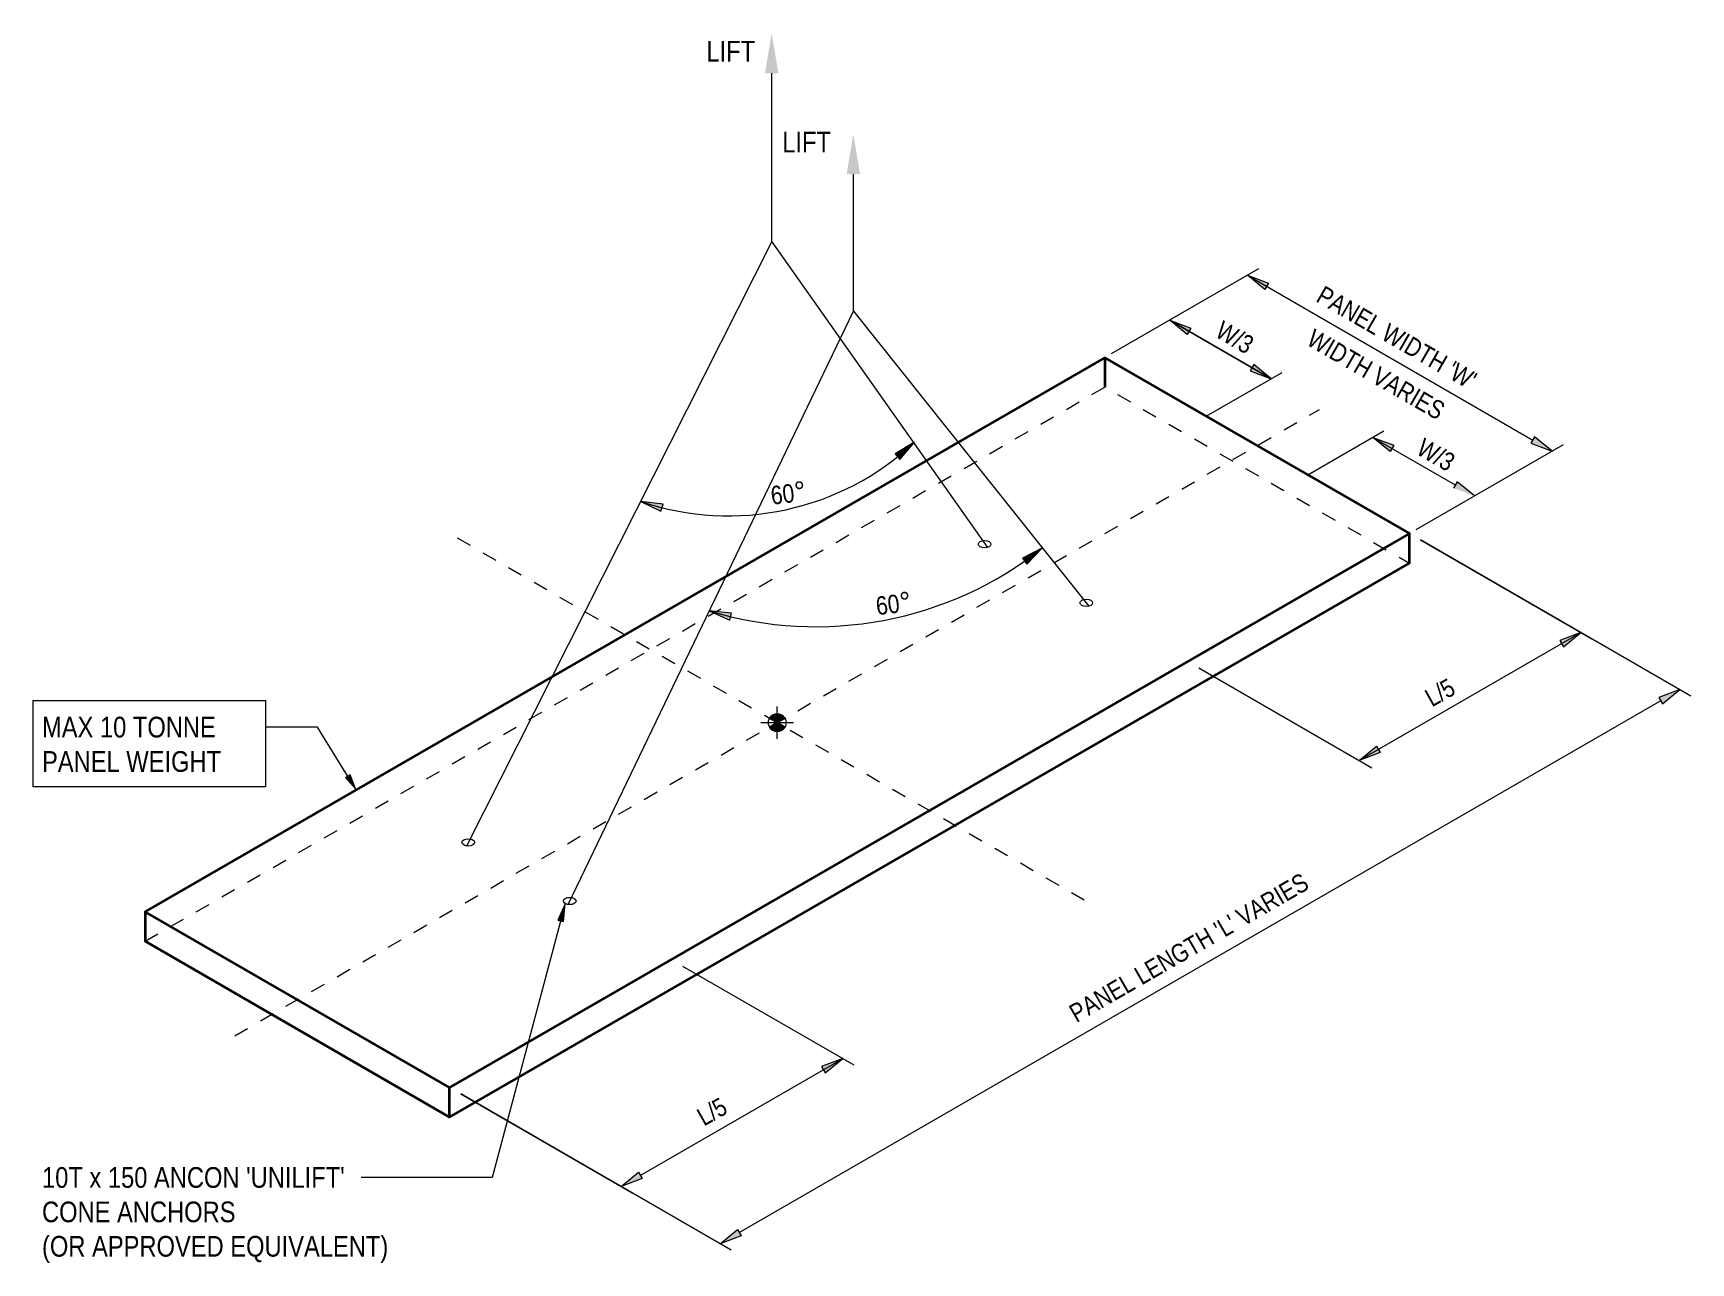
# Model space of a CAD drawing. Header units: metres. Extents: x -14.1 to 5.6, y -3 to 12.
# Drawn here: x -14.06 to -2.84, y 3.67 to 11.99 of the extents above; entities that cross this region are included whole.
import ezdxf

# ---------------------------------------------------------------- set-up
doc = ezdxf.new("R2010")
doc.units = ezdxf.units.M
doc.linetypes.add('IMPORT-IMPORT-CENTER _6_', pattern=[0.028571428571428567, 0.01785714285714285, -0.003571428571428571, 0.003571428571428571, -0.003571428571428571])
doc.linetypes.add('IMPORT-IMPORT-HIDDEN _5_', pattern=[0.0053571428571428555, 0.003571428571428571, -0.001785714285714285])
for name, color, linetype, lineweight, true_color in [('18-C', 7, 'IMPORT-IMPORT-CENTER _6_', 9, 0xc0c0c0), ('35', 2, 'Continuous', 9, 0xffff00), ('D-ENHA-TEXT', 9, 'Continuous', 9, 0x808080), ('LIFITING DETAIL_dwg', 9, 'Continuous', 9, 0x808080), ('LIFTING DETAIL_FASCIA PANELS - R1a 1_dwg _2_', 7, 'Continuous', 9, 0x767676)]:
    doc.layers.add(name, color=color, linetype=linetype, lineweight=lineweight, true_color=true_color)
for name, color, linetype, lineweight in [('25', 7, 'Continuous', 9), ('25-H', 7, 'IMPORT-IMPORT-HIDDEN _5_', 9), ('25T', 7, 'Continuous', 9), ('A-ANNO-NOTE', 7, 'Continuous', 9), ('A-DETL', 7, 'Continuous', 13), ('A-DETL-GENF', 7, 'Continuous', 9), ('G-ANNO-TEXT', 7, 'Continuous', 9)]:
    doc.layers.add(name, color=color, linetype=linetype, lineweight=lineweight)
doc.styles.add('Arial Narrow', font='ARIALN.TTF', dxfattribs={"height": 0.1250000000000001})
doc.styles.add('Arial Narrow_1', font='ARIALN.TTF', dxfattribs={"height": 0.1354162499999999})
doc.styles.add('Arial Narrow_2', font='ARIALN.TTF', dxfattribs={"height": 0.1225})
doc.styles.add('Arial Narrow_3', font='ARIALN.TTF', dxfattribs={"height": 0.14})

msp = doc.modelspace()

# ---------------------------------------------------------------- texts
at = {"layer": 'G-ANNO-TEXT', "insert": (-9.505197209655998, 11.9414574075383), "char_height": 0.14, "attachment_point": 1, "style": 'Arial Narrow_3', "bg_fill": 3, "box_fill_scale": 1, "bg_fill_color": 256, "bg_fill_transparency": 0}
msp.add_mtext('LIFT', dxfattribs=at)

# ---------------------------------------------------------------- blocks, each defined once
blk = doc.blocks.new('LIFTING DETAIL_FASCIA PANELS - R1a 1_dwg_LIFTING DETAIL - PRECAST DEMOULDING_FASCIA PANEL-8061288-DRG-2873199 - PROPOSED PRECAST DEMOULDING')
at = {"layer": '25'}
for points in [[(-2569.770214039776, -525.1686462085916), (-2569.672577395621, -525.0520611078343), (-2569.802747767364, -525.130678372609)], [(-2571.388172996081, -525.5185690048811), (-2571.37406856601, -525.4705995869938), (-2571.525029034706, -525.4522710057296)], [(-2568.912110840689, -525.8770107674761), (-2568.806499981893, -525.7675971188577), (-2568.941887653279, -525.8368443457786)], [(-2570.922580969967, -526.2561319177731), (-2570.909537042012, -526.2078633364445), (-2571.060864749976, -526.1928658432419)]]:
    blk.add_hatch(color=256, dxfattribs=at).paths.add_polyline_path(points)
at = {"layer": '25T'}
for points in [[(-2567.30129778905, -524.0186728123534), (-2567.27629778905, -523.9753715421641), (-2567.418701599618, -523.9220221772586)], [(-2567.826686829487, -524.3220063162784), (-2567.801686829487, -524.2787050460892), (-2567.944090640054, -524.2253556811837)], [(-2567.257155799501, -524.6219576962933), (-2567.374559610068, -524.5253070611989), (-2567.399559610069, -524.5686083313878)], [(-2566.452481209037, -525.1154043011672), (-2566.427481209037, -525.0721030309779), (-2566.569885019604, -525.0187536660726)], [(-2565.357561138611, -525.112022177259), (-2565.474964949179, -525.0153715421643), (-2565.49996494918, -525.0586728123537)], [(-2565.882950179047, -525.4153556811834), (-2566.000353989616, -525.3187050460889), (-2566.025353989616, -525.3620063162781)], [(-2565.280360505993, -526.4359117354699), (-2565.162956695426, -526.3392611003752), (-2565.305360505994, -526.3926104652805)], [(-2564.610368785151, -526.8227316358534), (-2564.492964974582, -526.7260810007588), (-2564.635368785151, -526.7794303656643)], [(-2566.662956695428, -527.2052865041607), (-2566.520552884859, -527.1519371392553), (-2566.54555288486, -527.108635869066)], [(-2570.275551034384, -529.3198863316888), (-2570.158147223816, -529.2232356965944), (-2570.300551034384, -529.2765850614996)], [(-2571.658147223811, -530.0892611003753), (-2571.515743413243, -530.03591173547), (-2571.540743413243, -529.9926104652806)], [(-2570.988155502966, -530.4760810007596), (-2570.845751692398, -530.422731635854), (-2570.870751692399, -530.379430365665)]]:
    blk.add_hatch(color=256, dxfattribs=at).paths.add_polyline_path(points)
at = {"layer": '18-C', "color": 7}
for p, q in [((-2574.272319079327, -529.0689600740905), (-2566.930169911969, -524.8299682758868)), ((-2572.76630800511, -525.6994641749886), (-2568.436180986187, -528.1994641749886))]:
    blk.add_line(p, q, dxfattribs=at)
at = {"layer": '25'}
for p, q in [((-2570.638678840413, -523.6955275057769), (-2570.638678840413, -522.5546529824766)), ((-2570.085959380394, -524.165326440832), (-2570.085959380394, -523.2368893808398))]:
    blk.add_line(p, q, dxfattribs=at)
at = {"layer": '25', "flags": 128}
for points in [[(-2572.701595765484, -527.7842228345439), (-2570.638678840413, -523.6955275057769), (-2569.177721987656, -525.7641128212236)], [(-2572.016670713909, -528.180683649361), (-2570.085959380394, -524.165326440832), (-2568.492066755663, -526.1613627507928)]]:
    blk.add_lwpolyline(points, dxfattribs=at)
for points in [[(-2569.770214039776, -525.1686462085918), (-2569.672577395622, -525.0520611078346), (-2569.802747767364, -525.1306783726092)], [(-2571.388172996081, -525.5185690048813), (-2571.374068566011, -525.470599586994), (-2571.525029034707, -525.4522710057298)], [(-2568.91211084069, -525.8770107674763), (-2568.806499981893, -525.7675971188579), (-2568.94188765328, -525.8368443457787)], [(-2570.922580969968, -526.2561319177734), (-2570.909537042012, -526.2078633364447), (-2571.060864749976, -526.1928658432421)]]:
    blk.add_lwpolyline(points, close=True, dxfattribs=at)
at = {"layer": '25'}
for centre, radius, start, end in [((-2570.932507839708, -523.7075473905359), 1.842591072359662, 251.2421283706558, 313.1398864688989), ((-2570.339786032637, -523.8274613714441), 2.472871373888826, 253.0464861659929, 308.3192588435563), ((-2570.343629605675, -523.8262930935512), 2.472871373889524, 253.1395637335922, 256.6155573331847)]:
    blk.add_arc(centre, radius, start, end, dxfattribs=at)
for centre, major_axis, ratio in [((-2569.197284621405, -525.7420915938824), (0.04286607049834856, 0), 0.5773502691910315), ((-2568.510013841509, -526.1388875636624), (0.04286607049880331, 0), 0.5773502691875587), ((-2572.692475149794, -527.7600407863165), (0.04286607049834856, 0), 0.5773502691883793), ((-2572.005204369895, -528.1568367560975), (0.04286607049834856, 0), 0.5773502691910315)]:
    blk.add_ellipse(centre, major_axis=major_axis, ratio=ratio, dxfattribs=at)
at = {"layer": '25-H', "flags": 128}
blk.add_lwpolyline([(-2574.879409990343, -528.4294641749882), (-2568.384219461961, -524.6794641749892), (-2566.323079000954, -525.869464174989)], dxfattribs=at)
at = {"layer": '25T'}
for p, q in [((-2567.343701599619, -523.8787209070703), (-2568.341119803082, -524.4545805753336)), ((-2567.418701599619, -523.9220221772588), (-2565.48746494918, -525.0370221772592)), ((-2567.697284621407, -524.8760661900989), (-2567.18486542385, -524.5802208284516)), ((-2567.01001384151, -525.2728621598781), (-2566.494885019605, -524.9754523958834)), ((-2565.282561138612, -525.0687209070697), (-2566.279979342075, -525.6445805753331)), ((-2566.656850516958, -527.2017611003771), (-2565.162956695426, -526.3392611003753)), ((-2567.748079000954, -526.578790848962), (-2566.577514248764, -527.2546167237427)), ((-2570.858251692398, -530.4010810007594), (-2564.62286878515, -526.8010810007589)), ((-2571.243269529341, -528.5967400413961), (-2570.083147223817, -529.266536966784)), ((-2571.528243413243, -530.0142611003755), (-2570.164253402283, -529.2267611003758))]:
    blk.add_line(p, q, dxfattribs=at)
at = {"layer": '25T', "flags": 128}
for points in [[(-2567.30129778905, -524.0186728123535), (-2567.418701599619, -523.9220221772588), (-2567.27629778905, -523.9753715421642)], [(-2565.357561138612, -525.1120221772591), (-2565.47496494918, -525.0153715421645), (-2565.49996494918, -525.0586728123538)], [(-2565.280360505993, -526.43591173547), (-2565.162956695426, -526.3392611003753), (-2565.305360505994, -526.3926104652807)], [(-2564.610368785151, -526.8227316358536), (-2564.492964974583, -526.726081000759), (-2564.635368785151, -526.7794303656644)], [(-2566.662956695428, -527.2052865041609), (-2566.545552884861, -527.1086358690662), (-2566.52055288486, -527.1519371392556)], [(-2570.275551034384, -529.3198863316891), (-2570.158147223817, -529.2232356965947), (-2570.300551034384, -529.2765850614999)], [(-2571.658147223811, -530.0892611003756), (-2571.540743413244, -529.9926104652808), (-2571.515743413243, -530.0359117354701)], [(-2570.988155502966, -530.4760810007597), (-2570.870751692399, -530.3794303656651), (-2570.845751692399, -530.4227316358541)]]:
    blk.add_lwpolyline(points, close=True, dxfattribs=at)
for points in [[(-2567.944090640055, -524.2253556811839), (-2567.801686829487, -524.2787050460894), (-2567.826686829487, -524.3220063162786), (-2567.944090640055, -524.2253556811836), (-2567.2571557995, -524.6219576962952), (-2567.374559610069, -524.525307061199), (-2567.399559610069, -524.5686083313881), (-2567.257155799502, -524.6219576962935)], [(-2566.569885019605, -525.0187536660727), (-2566.427481209037, -525.0721030309782), (-2566.452481209037, -525.1154043011674), (-2566.569885019604, -525.0187536660732), (-2566.012853989616, -525.3403556811836)], [(-2565.882950179048, -525.4153556811835), (-2566.000353989616, -525.318705046089), (-2566.025353989617, -525.3620063162783)], [(-2564.417964974583, -526.7693822709482), (-2566.248079000953, -525.7127654451767), (-2565.087956695428, -526.3825623705641)], [(-2570.913155502967, -530.5193822709489), (-2572.743269529336, -529.4627654451774), (-2571.583147223811, -530.1325623705646)]]:
    blk.add_lwpolyline(points, dxfattribs=at)
at = {"layer": '35', "color": 7, "lineweight": 35}
blk.add_line((-2568.384219461961, -524.4794641749893), (-2568.384219461961, -524.6794641749892), dxfattribs=at)
at = {"layer": '35', "color": 7, "lineweight": 35, "flags": 128}
for points in [[(-2574.879409990343, -528.2294641749884), (-2568.384219461961, -524.4794641749893), (-2566.323079000954, -525.6694641749887), (-2572.818269529336, -529.4194641749882), (-2574.879409990343, -528.2294641749884), (-2574.879409990343, -528.4294641749883), (-2572.818269529336, -529.6194641749884), (-2572.818269529336, -529.4194641749882)], [(-2572.818269529336, -529.6194641749884), (-2566.323079000954, -525.869464174989), (-2566.323079000954, -525.6694641749887)]]:
    blk.add_lwpolyline(points, dxfattribs=at)
at = {"layer": 'LIFITING DETAIL_dwg'}
blk.add_line((-2567.2571557995, -524.6219576962952), (-2567.944090640054, -524.225355681184), dxfattribs=at)
at = {"layer": '25', "attachment_point": 1}
for s, insert, char_height, width, rotation, line_spacing_factor, style in [('60', (-2570.652015786811, -525.3512204065574), 0.1250000000000001, 0.1903440982058546, 6.949279026453714, 0.9746961653507233, 'Arial Narrow'), ('°', (-2570.49245268951, -525.3221935093495), 0.1354162499999999, 0.09146078654239599, 6.949279026453714, 0.9746961653507236, 'Arial Narrow_1'), ('60', (-2569.940056788225, -526.0989939217275), 0.1250000000000001, 0.1903440982058546, 6.949279026455953, 0.9746961653507233, 'Arial Narrow'), ('°', (-2569.780493690924, -526.0699670245195), 0.1354162499999999, 0.09146078654239599, 6.949279026455953, 0.9746961653507236, 'Arial Narrow_1')]:
    blk.add_mtext(s, dxfattribs=dict(at, insert=insert, char_height=char_height, width=width, rotation=rotation, line_spacing_factor=line_spacing_factor, style=style))
at = {"layer": '25T', "char_height": 0.1250000000000001, "attachment_point": 2, "line_spacing_factor": 0.9746961653507233, "style": 'Arial Narrow'}
for s, insert, width, rotation in [("PANEL WIDTH 'W'", (-2566.376987565088, -524.2892949165741), 1.455211331444759, 329.99999999998283), ('W/3', (-2567.473214585318, -524.2879085008952), 0.3054715769593956, 329.99999999998283), ('WIDTH VARIES', (-2566.517107671884, -524.5382432192037), 1.244911803588291, 329.99999999998283), ('W/3', (-2566.111599968861, -525.0824679663668), 0.3054715769593956, 329.99999999998283), ("PANEL LENGTH 'L' VARIES", (-2567.84650686007, -528.41796408385), 2.201237393767705, 29.999999999999208)]:
    blk.add_mtext(s, dxfattribs=dict(at, insert=insert, width=width, rotation=rotation))
blk = doc.blocks.new('LIFTING DETAIL_FASCIA PANELS - R1a 1_dwg _2_-8061286-DRG-2873199 - PROPOSED PRECAST DEMOULDING')
blk.add_blockref('LIFTING DETAIL_FASCIA PANELS - R1a 1_dwg_LIFTING DETAIL - PRECAST DEMOULDING_FASCIA PANEL-8061288-DRG-2873199 - PROPOSED PRECAST DEMOULDING', (2561.570992591912, 534.2698537244695))
at = {"layer": 'D-ENHA-TEXT', "color": 7, "char_height": 0.1225, "width": 0.2331837532133676, "attachment_point": 1, "rotation": 29.348251701964745, "line_spacing_factor": 0.9746961653507232, "style": 'Arial Narrow_2'}
for insert in [(-4.659770018933472, 7.529741013582609), (-9.5866146959423, 4.693024067861225)]:
    blk.add_mtext('L/5', dxfattribs=dict(at, insert=insert))
blk = doc.blocks.new('SymbolSetoutPointCog - roundcog-6250585-DRG-2873199 - PROPOSED PRECAST DEMOULDING')
at = {"layer": 'A-ANNO-NOTE'}
h = blk.add_hatch(color=256, dxfattribs=at)
edge = h.paths.add_edge_path()
edge.add_arc((8.459899447643693e-18, 4.362135652691279e-18), 0.001499999999999999, 27.999999999996703, 152.0000000000004, ccw=False)
edge.add_line((0.001324421389288443, 0.0007042073441787581), (8.456776945386935e-18, 0))
edge.add_line((8.459899447643693e-18, 0), (-0.001324421389288382, 0.0007042073441788411))
h = blk.add_hatch(color=256, dxfattribs=at)
edge = h.paths.add_edge_path()
edge.add_line((-0.001324421389288403, -0.000704207344178793), (8.456776945386935e-18, 8.456776945386935e-18))
edge.add_line((8.459899447643693e-18, 8.459899447643693e-18), (0.001324421389288422, -0.0007042073441787893))
edge.add_arc((8.459899447643693e-18, 4.362135652691279e-18), 0.001499999999999999, 207.9999999999979, 332.00000000000153, ccw=False)
at = {"layer": 'A-ANNO-NOTE', "lineweight": 18}
for p, q in [((-0.002749999999999998, 1.189673359824894e-17), (0.002750000000000002, -6.609296443471635e-18)), ((-0.001324421389288382, 0.0007042073441788411), (8.459899447643693e-18, 0)), ((8.459899447643693e-18, 8.459899447643693e-18), (-0.001324421389288403, -0.000704207344178793)), ((1.163583118746203e-17, -0.002749999999999998), (1.067895771811322e-18, 0.002750000000000002)), ((8.459899447643693e-18, 0), (0.001324421389288443, 0.0007042073441787581)), ((0.001324421389288422, -0.0007042073441787893), (8.459899447643693e-18, 8.459899447643693e-18))]:
    blk.add_line(p, q, dxfattribs=at)
blk.add_circle((8.459899447643693e-18, 4.229949723821847e-18), 0.001500000000000001, dxfattribs=at)
for start, end in [(27.99999999999639, 152), (207.9999999999976, 332.0000000000012)]:
    blk.add_arc((8.459899447643693e-18, 4.362135652691279e-18), 0.001499999999999999, start, end, dxfattribs=at)

# ---------------------------------------------------------------- hatches: boundary and pattern name
at = {"layer": 'A-DETL-GENF'}
for points in [[(-9.018370738344482, 11.721974557737), (-9.063631228348239, 11.99353749775955), (-9.108891718351998, 11.721974557737)], [(-8.465651278326172, 11.03973815937391), (-8.51091176832993, 11.31130109939646), (-8.556172258333689, 11.03973815937391)]]:
    msp.add_hatch(color=256, dxfattribs=at).paths.add_polyline_path(points)
at = {"layer": 'G-ANNO-TEXT', "lineweight": 18}
msp.add_hatch(color=256, dxfattribs=at).paths.add_polyline_path([(-11.8794048995938, 6.878851260221734), (-11.91691849915759, 6.973210371541337), (-11.94692886906062, 6.954689414133211)])
at = {"layer": 'G-ANNO-TEXT'}
msp.add_hatch(color=256, dxfattribs=at).paths.add_polyline_path([(-10.46164464978933, 6.101378477882768), (-10.51188282467157, 5.99056612799601), (-10.473068805101, 5.980247392779319)])

# ---------------------------------------------------------------- linework, layer by layer
at = {"layer": 'A-DETL'}
msp.add_line((-6.369043027990585, 10.0512718590299), (-5.682108187434489, 9.654669843919105), dxfattribs=at)
at = {"layer": 'G-ANNO-TEXT', "lineweight": 18}
for p, q in [((-12.13734157359765, 7.2967980665255), (-12.48961040009743, 7.296798066525501)), ((-11.8794048995938, 6.878851260221734), (-12.13734157359765, 7.2967980665255)), ((-11.91691849915759, 6.973210371541337), (-11.94692886906062, 6.954689414133211)), ((-11.8794048995938, 6.878851260221734), (-11.91691849915759, 6.973210371541337)), ((-11.94692886906062, 6.954689414133211), (-11.8794048995938, 6.878851260221734))]:
    msp.add_line(p, q, dxfattribs=at)
at = {"layer": 'G-ANNO-TEXT'}
for p, q in [((-10.46164464978933, 6.101378477882768), (-10.95421336345049, 4.24857662858546)), ((-10.46164464978933, 6.101378477882768), (-10.51188282467157, 5.99056612799601)), ((-10.473068805101, 5.980247392779319), (-10.46164464978933, 6.101378477882768)), ((-10.51188282467157, 5.99056612799601), (-10.473068805101, 5.980247392779319)), ((-11.54058576687356, 4.248576628585458), (-11.84242097142675, 4.248576628585458)), ((-10.95421336345049, 4.24857662858546), (-11.54058576687356, 4.248576628585458))]:
    msp.add_line(p, q, dxfattribs=at)
at = {"layer": 'G-ANNO-TEXT', "lineweight": 18, "flags": 128}
msp.add_lwpolyline([(-14.06173347142676, 7.477298066525501), (-12.48961040009743, 7.477298066525501), (-12.48961040009743, 6.8916980665255), (-14.06173347142676, 6.8916980665255)], close=True, dxfattribs=at)

# ---------------------------------------------------------------- block references
at = {"layer": 'A-ANNO-NOTE', "xscale": 40, "yscale": 40, "zscale": 40}
msp.add_blockref('SymbolSetoutPointCog - roundcog-6250585-DRG-2873199 - PROPOSED PRECAST DEMOULDING', (-9.02619688358592, 7.32716336522582), dxfattribs=at)
at = {"layer": 'LIFTING DETAIL_FASCIA PANELS - R1a 1_dwg _2_', "color": 7}
msp.add_blockref('LIFTING DETAIL_FASCIA PANELS - R1a 1_dwg _2_-8061286-DRG-2873199 - PROPOSED PRECAST DEMOULDING', (0.00405502015246692, 0.006773815743971658), dxfattribs=at)

msp.set_redraw_order([(e.dxf.handle, doc.entitydb.next_handle()) for e in msp.query("TEXT MTEXT ATTDEF DIMENSION ARC_DIMENSION")])  # texts and dimensions are drawn at this point

# ---------------------------------------------------------------- next in the draw order: texts
at = {"layer": 'G-ANNO-TEXT', "char_height": 0.14, "attachment_point": 1, "style": 'Arial Narrow_3', "bg_fill": 3, "box_fill_scale": 1, "bg_fill_color": 256, "bg_fill_transparency": 0}
for s, insert in [('LIFT', (-8.992067473018507, 11.32582615621726)), ("10T x 150 ANCON 'UNILIFT' ", (-14.00173347142676, 4.318576628585459)), ('CONE ANCHORS ', (-14.00173347142676, 4.085743295252125)), ('(OR APPROVED EQUIVALENT)', (-14.00173347142676, 3.852909961918791))]:
    msp.add_mtext(s, dxfattribs=dict(at, insert=insert))
at = {"layer": 'G-ANNO-TEXT', "lineweight": 18, "char_height": 0.14, "attachment_point": 1, "style": 'Arial Narrow_3', "bg_fill": 3, "box_fill_scale": 1, "bg_fill_color": 256, "bg_fill_true_color": 13158600, "bg_fill_transparency": 0}
for s, insert in [('MAX 10 TONNE ', (-14.00173347142676, 7.366798066525499)), ('PANEL WEIGHT', (-14.00173347142676, 7.133964733192165))]:
    msp.add_mtext(s, dxfattribs=dict(at, insert=insert))

doc.saveas('drawing.dxf')
